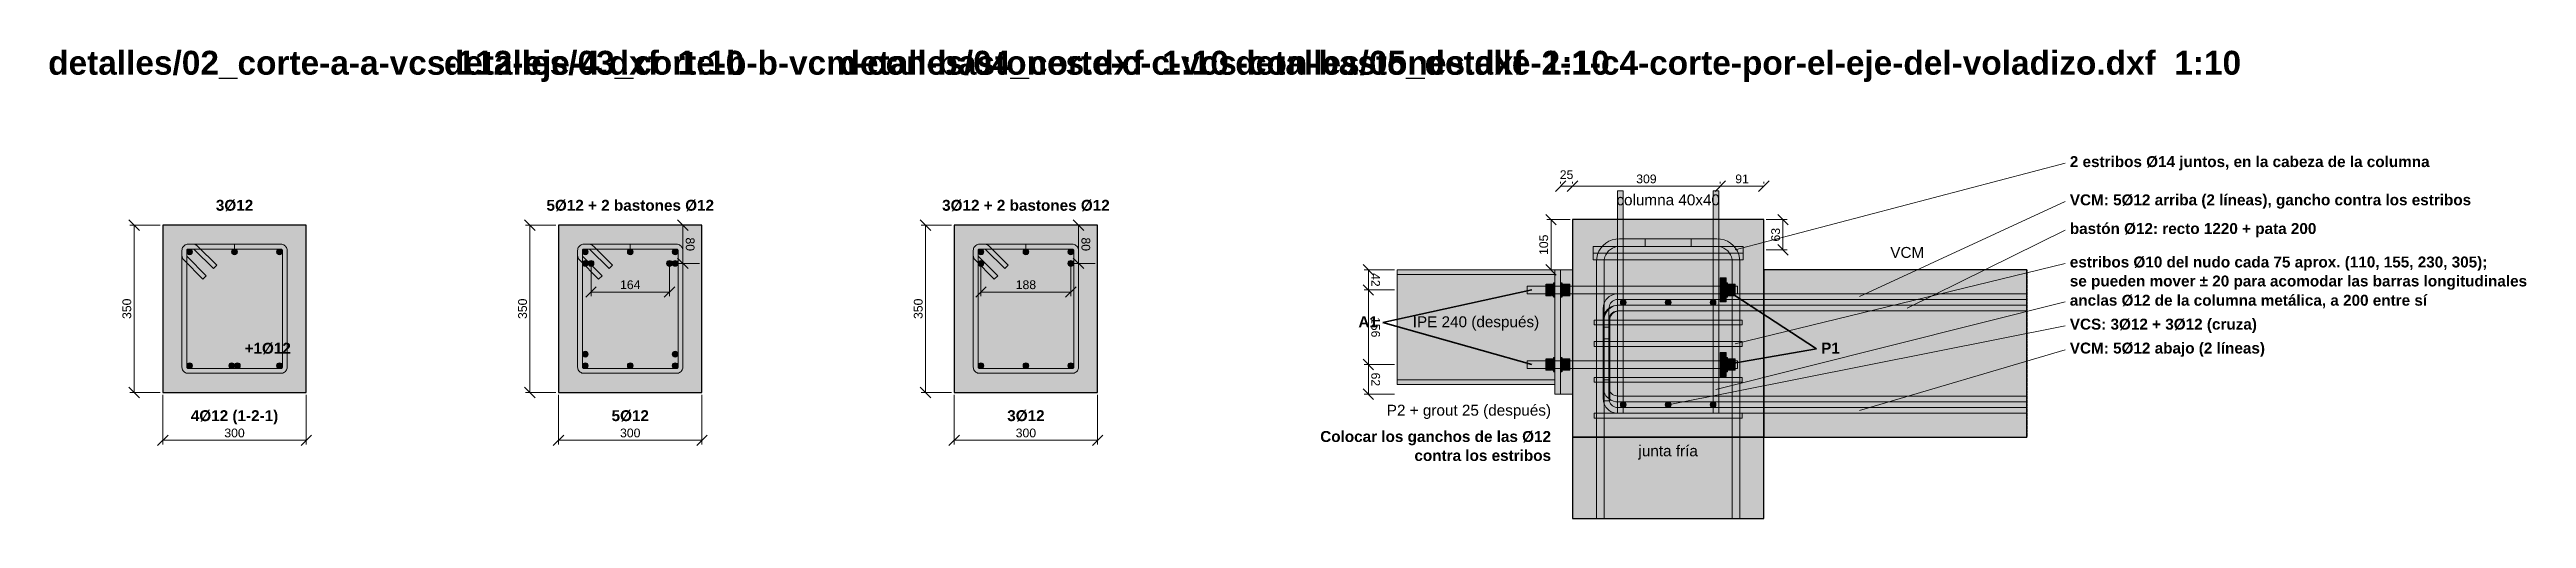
# Model space of a CAD drawing. Header units: millimetres. Extents: x 21 to 47975, y -17028 to 695.
# Drawn here: x 26275 to 31455, y -888 to 93 of the extents above; entities that cross this region are included whole.
import ezdxf
from ezdxf.enums import TextEntityAlignment as Align

# ---------------------------------------------------------------- set-up
doc = ezdxf.new("R2010")
doc.units = ezdxf.units.MM
doc.linetypes.add('TRAZO_3-2', pattern=[1.763889, 1.058333, -0.705556])
doc.linetypes.add('TRAZO_8-3', pattern=[3.880556, 2.822222, -1.058333])
for name, color, linetype, lineweight, true_color in [('COTAS', 27, 'Continuous', 15, 0x333333), ('G-edge', 251, 'TRAZO_8-3', 30, 0x555555), ('G-grid', 253, 'Continuous', 20, 0x9e9e9e), ('G-lead', 49, 'Continuous', 35, 0x222222), ('G-r_anc', 24, 'Continuous', 18, 0x7b241c), ('G-r_ancg', 11, 'TRAZO_3-2', 20, 0xd3746b), ('G-r_bas', 34, 'Continuous', 18, 0x7e3a06), ('G-r_bm1', 156, 'Continuous', 18, 0x0e2f44), ('G-r_bm2', 147, 'Continuous', 18, 0x1b4f72), ('G-r_bm3', 138, 'Continuous', 18, 0x1c2833), ('G-r_bp', 138, 'Continuous', 20, 0x142433), ('G-r_colS', 34, 'Continuous', 18, 0x6b4a00), ('G-r_conc', 252, 'Continuous', 30, 0x6b6b6b), ('G-r_eplate', 253, 'Continuous', 20, 0x848f9a), ('G-r_grout', 9, 'Continuous', 18, 0xb5b5b5), ('G-r_ipe', 127, 'Continuous', 18, 0x1f3347), ('G-r_ipef', 127, 'Continuous', 20, 0x1f3347), ('G-r_new', 119, 'Continuous', 18, 0x145a32), ('G-r_nut', 26, 'Continuous', 18, 0x3d0f0b), ('G-r_old', 252, 'Continuous', 30, 0x6b6b6b), ('G-r_rodS', 136, 'Continuous', 18, 0x0b5345), ('G-r_tieS', 217, 'Continuous', 18, 0x4a235a), ('T-anc', 22, 'Continuous', 18, 0xa93226), ('T-bsm', 156, 'Continuous', 18, 0x0e2f44), ('T-code', 19, 'Continuous', 18, 0x111111), ('T-hk', 44, 'Continuous', 18, 0x7a5500), ('T-label', 49, 'Continuous', 18, 0x222222), ('T-new', 119, 'Continuous', 18, 0x145a32), ('T-small', 47, 'Continuous', 18, 0x444444), ('T-tie', 195, 'Continuous', 18, 0x5b2c6f)]:
    doc.layers.add(name, color=color, linetype=linetype, lineweight=lineweight, true_color=true_color)
doc.layers.add('MODELO_ROTULOS', color=253, linetype='Continuous', lineweight=9, true_color=0x9e9e9e, plot=False)
doc.styles.add('ESTANDAR', font='arial.ttf')
doc.styles.add('NEGRITA', font='arialbd.ttf')
doc.dimstyles.new('COTAS_1-10', dxfattribs={"dimscale": 10, "dimtxt": 1.8288, "dimasz": 2, "dimexe": 0.881944, "dimexo": 0.529167, "dimgap": 0.6, "dimtad": 1, "dimdec": 0, "dimtxsty": 'ESTANDAR', "dimtsz": 1.094317, "dimcen": 2.5, "dimclrd": 8, "dimclre": 8, "dimclrt": 250, "dimazin": 3, "dimtfac": 1, "dimtmove": 0, "dimatfit": 3, "dimlwd": 15, "dimlwe": 13})

msp = doc.modelspace()

# ---------------------------------------------------------------- texts
at = {"layer": 'MODELO_ROTULOS', "style": 'NEGRITA'}
for s, p in [('detalles/02_corte-a-a-vcs-112-eje-4.dxf  1:10', (26271.7, 40)), ('detalles/03_corte-b-b-vcm-con-bastones.dxf  1:10', (27099.3, 40)), ('detalles/04_corte-c-c-vcs-con-bastones.dxf  1:10', (27926.8, 40)), ('detalles/05_detalle-2-1-c4-corte-por-el-eje-del-voladizo.dxf  1:10', (28754.4, 40))]:
    msp.add_text(s, height=50, dxfattribs=at).set_placement(p)
at = {"layer": 'T-anc', "color": 22, "true_color": 0xa93226, "style": 'NEGRITA'}
msp.add_text('A1', height=22.86, dxfattribs=at).set_placement((29052.8, -488.2), align=Align.RIGHT)
msp.add_text('P1', height=22.86, dxfattribs=at).set_placement((29979.8, -543.2))
at = {"layer": 'T-bsm', "color": 156, "true_color": 0x0e2f44, "style": 'NEGRITA'}
for s, p in [('3Ø12', (26661.5, -244.6)), ('5Ø12 + 2 bastones Ø12', (27489.1, -244.6)), ('3Ø12 + 2 bastones Ø12', (28316.6, -244.6)), ('4Ø12 (1-2-1)', (26661.5, -684.6)), ('5Ø12', (27489.1, -684.6)), ('3Ø12', (28316.6, -684.6))]:
    msp.add_text(s, height=22.86, dxfattribs=at).set_placement(p, align=Align.CENTER)
for s, p in [('VCM: 5Ø12 arriba (2 líneas), gancho contra los estribos', (30499.8, -233.2)), ('anclas Ø12 de la columna metálica, a 200 entre sí', (30499.8, -443.2)), ('VCS: 3Ø12 + 3Ø12 (cruza)', (30499.8, -493.2)), ('+1Ø12', (26682.5, -543.6)), ('VCM: 5Ø12 abajo (2 líneas)', (30499.8, -543.2))]:
    msp.add_text(s, height=22.86, dxfattribs=at).set_placement(p)
at = {"layer": 'T-code', "color": 19, "true_color": 0x111111, "style": 'NEGRITA'}
for s, p in [('Colocar los ganchos de las Ø12', (29414.8, -728.2)), ('contra los estribos', (29414.8, -767.9))]:
    msp.add_text(s, height=22.86, dxfattribs=at).set_placement(p, align=Align.RIGHT)
at = {"layer": 'T-hk', "color": 44, "true_color": 0x7a5500, "style": 'NEGRITA'}
msp.add_text('bastón Ø12: recto 1220 + pata 200', height=22.86, dxfattribs=at).set_placement((30499.8, -293.2))
at = {"layer": 'T-label', "color": 49, "true_color": 0x222222, "style": 'ESTANDAR'}
for s, p in [('columna 40x40', (29659.8, -233.2)), ('VCM', (30159.8, -343.2))]:
    msp.add_text(s, height=22.86, dxfattribs=at).set_placement(p, align=Align.CENTER)
at = {"layer": 'T-new', "color": 119, "true_color": 0x145a32, "style": 'NEGRITA'}
msp.add_text('2 estribos Ø14 juntos, en la cabeza de la columna', height=22.86, dxfattribs=at).set_placement((30499.8, -153.2))
at = {"layer": 'T-small', "color": 47, "true_color": 0x444444, "style": 'ESTANDAR'}
for s, p in [('IPE 240 (después)', (29257.8, -488.2)), ('junta fría', (29659.8, -758.2))]:
    msp.add_text(s, height=22.86, dxfattribs=at).set_placement(p, align=Align.CENTER)
msp.add_text('P2 + grout 25 (después)', height=22.86, dxfattribs=at).set_placement((29414.8, -673.2), align=Align.RIGHT)
at = {"layer": 'T-tie', "color": 195, "true_color": 0x5b2c6f, "style": 'NEGRITA'}
for s, p in [('estribos Ø10 del nudo cada 75 aprox. (110, 155, 230, 305);', (30499.8, -363.2)), ('se pueden mover ± 20 para acomodar las barras longitudinales', (30499.8, -402.9))]:
    msp.add_text(s, height=22.86, dxfattribs=at).set_placement(p)

# ---------------------------------------------------------------- dimensions: what is measured, and where the dimension line sits
at = {"layer": 'COTAS'}
for base, p1, p2 in [((29434.8, -193.2), (29434.8, -193.2), (29459.8, -193.2)), ((29459.8, -193.2), (29459.8, -193.2), (29768.8, -193.2)), ((29768.8, -193.2), (29768.8, -193.2), (29859.8, -193.2)), ((27407.1, -414.6), (27407.1, -354.6), (27571.1, -354.6)), ((28222.6, -414.6), (28222.6, -354.6), (28410.6, -354.6)), ((26511.5, -724.6), (26511.5, -624.6), (26811.5, -624.6)), ((27339.1, -724.6), (27339.1, -624.6), (27639.1, -624.6)), ((28166.6, -724.6), (28166.6, -624.6), (28466.6, -624.6))]:
    msp.add_linear_dim(base=base, p1=p1, p2=p2, dimstyle='COTAS_1-10', dxfattribs=at).render()
for base, p1, p2, angle in [((29414.8, -368.2), (29459.8, -368.2), (29459.8, -263.2), 90), ((29899.8, -326.2), (29859.8, -326.2), (29859.8, -263.2), 90), ((26451.5, -624.6), (26511.5, -624.6), (26511.5, -274.6), 90), ((27279.1, -624.6), (27339.1, -624.6), (27339.1, -274.6), 90), ((27599.1, -274.6), (27639.1, -274.6), (27639.1, -354.6), 270), ((28106.6, -624.6), (28166.6, -624.6), (28166.6, -274.6), 90), ((28426.6, -274.6), (28466.6, -274.6), (28466.6, -354.6), 270), ((29032.8, -368.2), (29092.8, -368.2), (29092.8, -410.2), 270), ((29032.8, -410.2), (29092.8, -410.2), (29092.8, -566.2), 270), ((29032.8, -566.2), (29092.8, -566.2), (29092.8, -628.2), 270)]:
    msp.add_linear_dim(base=base, p1=p1, p2=p2, angle=angle, dimstyle='COTAS_1-10', dxfattribs=at).render()

# ---------------------------------------------------------------- hatches: boundary and pattern name
at = {"layer": 'G-r_anc', "true_color": 0xc0392b}
for points in [[(29364.8, -402.2), (29804.8, -402.2), (29804.8, -418.2), (29364.8, -418.2)], [(29364.8, -558.2), (29804.8, -558.2), (29804.8, -574.2), (29364.8, -574.2)]]:
    msp.add_hatch(color=7, dxfattribs=at).paths.add_polyline_path(points)
at = {"layer": 'G-r_ancg', "true_color": 0xf4dbd9}
for points in [[(29403.8, -422.2), (29419.8, -422.2), (29419.8, -398.2), (29403.8, -398.2)], [(29419.8, -425.2), (29422.8, -425.2), (29422.8, -395.2), (29419.8, -395.2)], [(29434.8, -425.2), (29437.8, -425.2), (29437.8, -395.2), (29434.8, -395.2)], [(29437.8, -422.2), (29453.8, -422.2), (29453.8, -398.2), (29437.8, -398.2)], [(29403.8, -578.2), (29419.8, -578.2), (29419.8, -554.2), (29403.8, -554.2)], [(29419.8, -581.2), (29422.8, -581.2), (29422.8, -551.2), (29419.8, -551.2)], [(29434.8, -581.2), (29437.8, -581.2), (29437.8, -551.2), (29434.8, -551.2)], [(29437.8, -578.2), (29453.8, -578.2), (29453.8, -554.2), (29437.8, -554.2)]]:
    msp.add_hatch(color=7, dxfattribs=at).paths.add_polyline_path(points)
at = {"layer": 'G-r_bas', "true_color": 0xe67e22}
h = msp.add_hatch(color=7, dxfattribs=at)
edge = h.paths.add_edge_path()
edge.add_arc((27407.1, -354.6), 6, 0, 360)
h = msp.add_hatch(color=7, dxfattribs=at)
edge = h.paths.add_edge_path()
edge.add_arc((27571.1, -354.6), 6, 0, 360)
h = msp.add_hatch(color=7, dxfattribs=at)
edge = h.paths.add_edge_path()
edge.add_arc((28222.6, -354.6), 6, 0, 360)
h = msp.add_hatch(color=7, dxfattribs=at)
edge = h.paths.add_edge_path()
edge.add_arc((28410.6, -354.6), 6, 0, 360)
msp.add_hatch(color=7, dxfattribs=at).paths.add_polyline_path([(30409.8, -454.2), (29556.8, -454.2), (29553.9, -454.5), (29551, -455.2), (29548.2, -456.3), (29545.7, -457.9), (29543.4, -459.8), (29541.5, -462.1), (29539.9, -464.6), (29538.8, -467.3), (29538.1, -470.2), (29537.8, -473.2), (29537.8, -642.2), (29525.8, -642.2), (29525.8, -473.2), (29526.2, -468.4), (29527.3, -463.6), (29529.2, -459.1), (29531.7, -455), (29534.9, -451.3), (29538.6, -448.1), (29542.7, -445.6), (29547.2, -443.7), (29552, -442.6), (29556.8, -442.2), (30409.8, -442.2)])
at = {"layer": 'G-r_bm1', "true_color": 0x1a5276}
h = msp.add_hatch(color=7, dxfattribs=at)
edge = h.paths.add_edge_path()
edge.add_arc((26567.5, -330.6), 6, 0, 360)
h = msp.add_hatch(color=7, dxfattribs=at)
edge = h.paths.add_edge_path()
edge.add_arc((26661.5, -330.6), 6, 0, 360)
h = msp.add_hatch(color=7, dxfattribs=at)
edge = h.paths.add_edge_path()
edge.add_arc((26755.5, -330.6), 6, 0, 360)
h = msp.add_hatch(color=7, dxfattribs=at)
edge = h.paths.add_edge_path()
edge.add_arc((27395.1, -330.6), 6, 0, 360)
h = msp.add_hatch(color=7, dxfattribs=at)
edge = h.paths.add_edge_path()
edge.add_arc((27395.1, -354.6), 6, 0, 360)
h = msp.add_hatch(color=7, dxfattribs=at)
edge = h.paths.add_edge_path()
edge.add_arc((27489.1, -330.6), 6, 0, 360)
h = msp.add_hatch(color=7, dxfattribs=at)
edge = h.paths.add_edge_path()
edge.add_arc((27583.1, -330.6), 6, 0, 360)
h = msp.add_hatch(color=7, dxfattribs=at)
edge = h.paths.add_edge_path()
edge.add_arc((27583.1, -354.6), 6, 0, 360)
h = msp.add_hatch(color=7, dxfattribs=at)
edge = h.paths.add_edge_path()
edge.add_arc((28222.6, -330.6), 6, 0, 360)
h = msp.add_hatch(color=7, dxfattribs=at)
edge = h.paths.add_edge_path()
edge.add_arc((28316.6, -330.6), 6, 0, 360)
h = msp.add_hatch(color=7, dxfattribs=at)
edge = h.paths.add_edge_path()
edge.add_arc((28410.6, -330.6), 6, 0, 360)
for points in [[(30409.8, -430.2), (29554.8, -430.2), (29551.9, -430.5), (29549, -431.2), (29546.2, -432.3), (29543.7, -433.9), (29541.4, -435.8), (29539.5, -438.1), (29537.9, -440.6), (29536.8, -443.3), (29536.1, -446.2), (29535.8, -449.2), (29535.8, -574.2), (29523.8, -574.2), (29523.8, -449.2), (29524.2, -444.4), (29525.3, -439.6), (29527.2, -435.1), (29529.7, -431), (29532.9, -427.3), (29536.6, -424.1), (29540.7, -421.6), (29545.2, -419.7), (29550, -418.6), (29554.8, -418.2), (30409.8, -418.2)], [(30409.8, -454.2), (29554.8, -454.2), (29551.9, -454.5), (29549, -455.2), (29546.2, -456.3), (29543.7, -457.9), (29541.4, -459.8), (29539.5, -462.1), (29537.9, -464.6), (29536.8, -467.3), (29536.1, -470.2), (29535.8, -473.2), (29535.8, -598.2), (29523.8, -598.2), (29523.8, -473.2), (29524.2, -468.4), (29525.3, -463.6), (29527.2, -459.1), (29529.7, -455), (29532.9, -451.3), (29536.6, -448.1), (29540.7, -445.6), (29545.2, -443.7), (29550, -442.6), (29554.8, -442.2), (30409.8, -442.2)], [(30409.8, -644.2), (29554.8, -644.2), (29550, -643.9), (29545.2, -642.7), (29540.7, -640.9), (29536.6, -638.3), (29532.9, -635.1), (29529.7, -631.4), (29527.2, -627.3), (29525.3, -622.8), (29524.2, -618.1), (29523.8, -613.2), (29523.8, -488.2), (29535.8, -488.2), (29535.8, -613.2), (29536.1, -616.2), (29536.8, -619.1), (29537.9, -621.8), (29539.5, -624.4), (29541.4, -626.6), (29543.7, -628.6), (29546.2, -630.1), (29549, -631.3), (29551.9, -632), (29554.8, -632.2), (30409.8, -632.2)], [(30409.8, -668.2), (29554.8, -668.2), (29550, -667.9), (29545.2, -666.7), (29540.7, -664.9), (29536.6, -662.3), (29532.9, -659.1), (29529.7, -655.4), (29527.2, -651.3), (29525.3, -646.8), (29524.2, -642.1), (29523.8, -637.2), (29523.8, -512.2), (29535.8, -512.2), (29535.8, -637.2), (29536.1, -640.2), (29536.8, -643.1), (29537.9, -645.8), (29539.5, -648.4), (29541.4, -650.6), (29543.7, -652.6), (29546.2, -654.1), (29549, -655.3), (29551.9, -656), (29554.8, -656.2), (30409.8, -656.2)]]:
    msp.add_hatch(color=7, dxfattribs=at).paths.add_polyline_path(points)
h = msp.add_hatch(color=7, dxfattribs=at)
edge = h.paths.add_edge_path()
edge.add_arc((26567.5, -568.6), 6, 0, 360)
h = msp.add_hatch(color=7, dxfattribs=at)
edge = h.paths.add_edge_path()
edge.add_arc((26655.5, -568.6), 6, 0, 360)
h = msp.add_hatch(color=7, dxfattribs=at)
edge = h.paths.add_edge_path()
edge.add_arc((26755.5, -568.6), 6, 0, 360)
h = msp.add_hatch(color=7, dxfattribs=at)
edge = h.paths.add_edge_path()
edge.add_arc((27395.1, -544.6), 6, 0, 360)
h = msp.add_hatch(color=7, dxfattribs=at)
edge = h.paths.add_edge_path()
edge.add_arc((27395.1, -568.6), 6, 0, 360)
h = msp.add_hatch(color=7, dxfattribs=at)
edge = h.paths.add_edge_path()
edge.add_arc((27489.1, -568.6), 6, 0, 360)
h = msp.add_hatch(color=7, dxfattribs=at)
edge = h.paths.add_edge_path()
edge.add_arc((27583.1, -544.6), 6, 0, 360)
h = msp.add_hatch(color=7, dxfattribs=at)
edge = h.paths.add_edge_path()
edge.add_arc((27583.1, -568.6), 6, 0, 360)
h = msp.add_hatch(color=7, dxfattribs=at)
edge = h.paths.add_edge_path()
edge.add_arc((28222.6, -568.6), 6, 0, 360)
h = msp.add_hatch(color=7, dxfattribs=at)
edge = h.paths.add_edge_path()
edge.add_arc((28316.6, -568.6), 6, 0, 360)
h = msp.add_hatch(color=7, dxfattribs=at)
edge = h.paths.add_edge_path()
edge.add_arc((28410.6, -568.6), 6, 0, 360)
at = {"layer": 'G-r_bm2', "true_color": 0x5dade2}
h = msp.add_hatch(color=7, dxfattribs=at)
edge = h.paths.add_edge_path()
edge.add_arc((26667.5, -568.6), 6, 0, 360)
at = {"layer": 'G-r_bm3', "true_color": 0x616a6b}
h = msp.add_hatch(color=7, dxfattribs=at)
edge = h.paths.add_edge_path()
edge.add_arc((29565.8, -436.2), 6, 0, 360)
h = msp.add_hatch(color=7, dxfattribs=at)
edge = h.paths.add_edge_path()
edge.add_arc((29659.8, -436.2), 6, 0, 360)
h = msp.add_hatch(color=7, dxfattribs=at)
edge = h.paths.add_edge_path()
edge.add_arc((29753.8, -436.2), 6, 0, 360)
h = msp.add_hatch(color=7, dxfattribs=at)
edge = h.paths.add_edge_path()
edge.add_arc((29565.8, -650.2), 6, 0, 360)
h = msp.add_hatch(color=7, dxfattribs=at)
edge = h.paths.add_edge_path()
edge.add_arc((29659.8, -650.2), 6, 0, 360)
h = msp.add_hatch(color=7, dxfattribs=at)
edge = h.paths.add_edge_path()
edge.add_arc((29753.8, -650.2), 6, 0, 360)
at = {"layer": 'G-r_bp', "true_color": 0x34506b}
for points in [[(29768.8, -435.2), (29780.8, -435.2), (29780.8, -385.2), (29768.8, -385.2)], [(29768.8, -591.2), (29780.8, -591.2), (29780.8, -541.2), (29768.8, -541.2)]]:
    msp.add_hatch(color=7, dxfattribs=at).paths.add_polyline_path(points)
at = {"layer": 'G-r_colS', "true_color": 0xd1b047}
for points in [[(29509.8, -888.2), (29509.8, -351.2), (29510.4, -343.7), (29512.2, -336.4), (29515, -329.4), (29519, -323), (29523.9, -317.3), (29529.6, -312.4), (29536, -308.4), (29543, -305.5), (29550.3, -303.8), (29557.8, -303.2), (29707.8, -303.2), (29707.8, -319.2), (29557.9, -319.2), (29552.8, -319.6), (29548, -320.8), (29543.3, -322.7), (29539, -325.3), (29535.2, -328.6), (29532, -332.4), (29529.3, -336.7), (29527.4, -341.3), (29526.2, -346.2), (29525.8, -351.2), (29525.8, -888.2)], [(29793.8, -888.2), (29793.8, -351.2), (29793.4, -346.2), (29792.2, -341.3), (29790.3, -336.7), (29787.7, -332.4), (29784.4, -328.6), (29780.6, -325.3), (29776.3, -322.7), (29771.7, -320.8), (29766.8, -319.6), (29761.8, -319.2), (29611.8, -319.2), (29611.8, -303.2), (29761.9, -303.2), (29769.3, -303.8), (29776.7, -305.5), (29783.6, -308.4), (29790.1, -312.4), (29795.8, -317.3), (29800.7, -323), (29804.6, -329.4), (29807.5, -336.4), (29809.3, -343.7), (29809.8, -351.2), (29809.8, -888.2)]]:
    msp.add_hatch(color=7, dxfattribs=at).paths.add_polyline_path(points)
at = {"layer": 'G-r_conc', "true_color": 0xf5f3ef}
for points in [[(26511.5, -624.6), (26811.5, -624.6), (26811.5, -274.6), (26511.5, -274.6)], [(27339.1, -624.6), (27639.1, -624.6), (27639.1, -274.6), (27339.1, -274.6)], [(28166.6, -624.6), (28466.6, -624.6), (28466.6, -274.6), (28166.6, -274.6)], [(29459.8, -718.2), (29859.8, -718.2), (29859.8, -263.2), (29459.8, -263.2)], [(29859.8, -718.2), (30409.8, -718.2), (30409.8, -368.2), (29859.8, -368.2)]]:
    msp.add_hatch(color=7, dxfattribs=at).paths.add_polyline_path(points)
at = {"layer": 'G-r_eplate', "true_color": 0xe5ebf1}
msp.add_hatch(color=7, dxfattribs=at).paths.add_polyline_path([(29422.8, -628.2), (29434.8, -628.2), (29434.8, -368.2), (29422.8, -368.2)])
at = {"layer": 'G-r_grout', "true_color": 0xeae8e2}
msp.add_hatch(color=7, dxfattribs=at).paths.add_polyline_path([(29434.8, -628.2), (29459.8, -628.2), (29459.8, -368.2), (29434.8, -368.2)])
at = {"layer": 'G-r_ipe', "true_color": 0xe7edf2}
msp.add_hatch(color=7, dxfattribs=at).paths.add_polyline_path([(29092.8, -608.2), (29422.8, -608.2), (29422.8, -368.2), (29092.8, -368.2)])
at = {"layer": 'G-r_ipef', "true_color": 0xa5b9cd}
for points in [[(29092.8, -378), (29422.8, -378), (29422.8, -368.2), (29092.8, -368.2)], [(29092.8, -608.2), (29422.8, -608.2), (29422.8, -598.4), (29092.8, -598.4)]]:
    msp.add_hatch(color=7, dxfattribs=at).paths.add_polyline_path(points)
at = {"layer": 'G-r_new', "true_color": 0x34905b}
for points in [[(29502.8, -319.2), (29816.8, -319.2), (29816.8, -333.2), (29502.8, -333.2)], [(29502.8, -333.2), (29816.8, -333.2), (29816.8, -347.2), (29502.8, -347.2)]]:
    msp.add_hatch(color=7, dxfattribs=at).paths.add_polyline_path(points)
at = {"layer": 'G-r_nut', "true_color": 0x7b241c}
for points in [[(29780.8, -425.2), (29783.8, -425.2), (29783.8, -395.2), (29780.8, -395.2)], [(29783.8, -422.2), (29799.8, -422.2), (29799.8, -398.2), (29783.8, -398.2)], [(29780.8, -581.2), (29783.8, -581.2), (29783.8, -551.2), (29780.8, -551.2)], [(29783.8, -578.2), (29799.8, -578.2), (29799.8, -554.2), (29783.8, -554.2)]]:
    msp.add_hatch(color=7, dxfattribs=at).paths.add_polyline_path(points)
at = {"layer": 'G-r_old', "true_color": 0xe5e1da}
msp.add_hatch(color=7, dxfattribs=at).paths.add_polyline_path([(29459.8, -888.2), (29859.8, -888.2), (29859.8, -718.2), (29459.8, -718.2)])
at = {"layer": 'G-r_rodS', "true_color": 0x61beac}
for points in [[(29565.8, -203.2), (29565.8, -668.2), (29553.8, -668.2), (29553.8, -203.2)], [(29765.8, -203.2), (29765.8, -668.2), (29753.8, -668.2), (29753.8, -203.2)]]:
    msp.add_hatch(color=7, dxfattribs=at).paths.add_polyline_path(points)
at = {"layer": 'G-r_tieS', "true_color": 0x9059a7}
for points in [[(26617.4, -365.5), (26577.4, -325.5), (26577.2, -325.3), (26577, -325.2), (26576.8, -325), (26576.6, -324.9), (26576.4, -324.8), (26576.2, -324.7), (26575.9, -324.7), (26575.7, -324.6), (26575.5, -324.6), (26575.2, -324.6), (26564.6, -324.6), (26564.1, -324.6), (26563.6, -324.7), (26563.2, -324.9), (26562.8, -325.2), (26562.4, -325.5), (26562.1, -325.8), (26561.9, -326.2), (26561.7, -326.7), (26561.6, -327.1), (26561.6, -327.6), (26561.5, -571.6), (26561.6, -572.1), (26561.7, -572.5), (26561.9, -572.9), (26562.1, -573.3), (26562.4, -573.7), (26562.8, -574), (26563.2, -574.2), (26563.6, -574.4), (26564.1, -574.5), (26564.6, -574.6), (26758.5, -574.6), (26759, -574.5), (26759.5, -574.4), (26759.9, -574.2), (26760.3, -574), (26760.7, -573.7), (26761, -573.3), (26761.2, -572.9), (26761.4, -572.5), (26761.5, -572.1), (26761.5, -571.6), (26761.5, -327.6), (26761.5, -327.1), (26761.4, -326.7), (26761.2, -326.2), (26761, -325.8), (26760.7, -325.5), (26760.3, -325.2), (26759.9, -324.9), (26759.5, -324.7), (26759, -324.6), (26758.5, -324.6), (26661.5, -324.6), (26661.5, -314.6), (26758.6, -314.6), (26760.6, -314.7), (26762.6, -315.2), (26764.5, -316), (26766.2, -317.1), (26767.8, -318.4), (26769.1, -319.9), (26770.1, -321.7), (26770.9, -323.6), (26771.4, -325.6), (26771.5, -327.6), (26771.6, -571.6), (26771.4, -573.6), (26770.9, -575.6), (26770.1, -577.5), (26769.1, -579.2), (26767.8, -580.8), (26766.2, -582.1), (26764.5, -583.2), (26762.6, -584), (26760.6, -584.4), (26758.6, -584.6), (26564.5, -584.6), (26562.5, -584.4), (26560.5, -584), (26558.6, -583.2), (26556.9, -582.1), (26555.3, -580.8), (26554, -579.2), (26553, -577.5), (26552.2, -575.6), (26551.7, -573.6), (26551.5, -571.6), (26551.5, -327.6), (26551.7, -325.6), (26552.2, -323.6), (26553, -321.7), (26554, -319.9), (26555.3, -318.4), (26556.9, -317.1), (26558.6, -316), (26560.5, -315.2), (26562.5, -314.7), (26564.5, -314.6), (26575.2, -314.6), (26576.3, -314.6), (26577.3, -314.7), (26578.3, -314.9), (26579.3, -315.2), (26580.2, -315.6), (26581.1, -316), (26582, -316.5), (26582.9, -317.1), (26583.7, -317.7), (26584.4, -318.4), (26624.5, -358.5)], [(26661.5, -324.6), (26564.6, -324.6), (26564.1, -324.6), (26563.6, -324.7), (26563.2, -324.9), (26562.8, -325.2), (26562.4, -325.5), (26562.1, -325.8), (26561.9, -326.2), (26561.7, -326.7), (26561.6, -327.1), (26561.6, -327.6), (26561.5, -338.3), (26561.6, -338.5), (26561.6, -338.7), (26561.6, -339), (26561.7, -339.2), (26561.8, -339.4), (26561.9, -339.6), (26562, -339.8), (26562.1, -340), (26562.3, -340.2), (26562.4, -340.4), (26602.5, -380.5), (26595.4, -387.5), (26555.4, -347.5), (26554.7, -346.7), (26554, -345.9), (26553.5, -345.1), (26553, -344.2), (26552.5, -343.3), (26552.2, -342.3), (26551.9, -341.3), (26551.7, -340.3), (26551.6, -339.3), (26551.5, -338.3), (26551.5, -327.5), (26551.7, -325.6), (26552.2, -323.6), (26553, -321.7), (26554, -319.9), (26555.3, -318.4), (26556.9, -317.1), (26558.6, -316), (26560.5, -315.2), (26562.5, -314.7), (26564.5, -314.6), (26661.5, -314.6)], [(27445, -365.5), (27404.9, -325.5), (27404.7, -325.3), (27404.5, -325.2), (27404.3, -325), (27404.1, -324.9), (27403.9, -324.8), (27403.7, -324.7), (27403.5, -324.7), (27403.2, -324.6), (27403, -324.6), (27402.8, -324.6), (27392.1, -324.6), (27391.6, -324.6), (27391.2, -324.7), (27390.7, -324.9), (27390.3, -325.2), (27390, -325.5), (27389.7, -325.8), (27389.4, -326.2), (27389.3, -326.7), (27389.1, -327.1), (27389.1, -327.6), (27389.1, -571.6), (27389.1, -572.1), (27389.3, -572.5), (27389.4, -572.9), (27389.7, -573.3), (27390, -573.7), (27390.3, -574), (27390.7, -574.2), (27391.2, -574.4), (27391.6, -574.5), (27392.1, -574.6), (27586.1, -574.6), (27586.6, -574.5), (27587, -574.4), (27587.4, -574.2), (27587.8, -574), (27588.2, -573.7), (27588.5, -573.3), (27588.7, -572.9), (27588.9, -572.5), (27589, -572.1), (27589.1, -571.6), (27589.1, -327.6), (27589, -327.1), (27588.9, -326.7), (27588.7, -326.2), (27588.5, -325.8), (27588.2, -325.5), (27587.8, -325.2), (27587.4, -324.9), (27587, -324.7), (27586.6, -324.6), (27586.1, -324.6), (27489.1, -324.6), (27489.1, -314.6), (27586.1, -314.6), (27588.1, -314.7), (27590.1, -315.2), (27592, -316), (27593.7, -317.1), (27595.3, -318.4), (27596.6, -319.9), (27597.7, -321.7), (27598.5, -323.6), (27598.9, -325.6), (27599.1, -327.6), (27599.1, -571.6), (27598.9, -573.6), (27598.5, -575.6), (27597.7, -577.5), (27596.6, -579.2), (27595.3, -580.8), (27593.7, -582.1), (27592, -583.2), (27590.1, -584), (27588.1, -584.4), (27586.1, -584.6), (27392.1, -584.6), (27390.1, -584.4), (27388.1, -584), (27386.2, -583.2), (27384.4, -582.1), (27382.9, -580.8), (27381.6, -579.2), (27380.5, -577.5), (27379.7, -575.6), (27379.2, -573.6), (27379.1, -571.6), (27379.1, -327.6), (27379.2, -325.6), (27379.7, -323.6), (27380.5, -321.7), (27381.6, -319.9), (27382.9, -318.4), (27384.4, -317.1), (27386.2, -316), (27388.1, -315.2), (27390.1, -314.7), (27392, -314.6), (27402.8, -314.6), (27403.8, -314.6), (27404.8, -314.7), (27405.8, -314.9), (27406.8, -315.2), (27407.8, -315.6), (27408.7, -316), (27409.6, -316.5), (27410.4, -317.1), (27411.2, -317.7), (27412, -318.4), (27452.1, -358.5)], [(27489.1, -324.6), (27392.1, -324.6), (27391.6, -324.6), (27391.2, -324.7), (27390.7, -324.9), (27390.3, -325.2), (27390, -325.5), (27389.7, -325.8), (27389.4, -326.2), (27389.3, -326.7), (27389.1, -327.1), (27389.1, -327.6), (27389.1, -338.3), (27389.1, -338.5), (27389.1, -338.7), (27389.2, -339), (27389.2, -339.2), (27389.3, -339.4), (27389.4, -339.6), (27389.5, -339.8), (27389.7, -340), (27389.8, -340.2), (27390, -340.4), (27430.1, -380.5), (27423, -387.5), (27382.9, -347.5), (27382.2, -346.7), (27381.6, -345.9), (27381, -345.1), (27380.5, -344.2), (27380.1, -343.3), (27379.7, -342.3), (27379.4, -341.3), (27379.2, -340.3), (27379.1, -339.3), (27379.1, -338.3), (27379.1, -327.5), (27379.2, -325.6), (27379.7, -323.6), (27380.5, -321.7), (27381.6, -319.9), (27382.9, -318.4), (27384.4, -317.1), (27386.2, -316), (27388.1, -315.2), (27390.1, -314.7), (27392.1, -314.6), (27489.1, -314.6)], [(28272.5, -365.5), (28232.4, -325.5), (28232.3, -325.3), (28232.1, -325.2), (28231.9, -325), (28231.7, -324.9), (28231.5, -324.8), (28231.2, -324.7), (28231, -324.7), (28230.8, -324.6), (28230.6, -324.6), (28230.3, -324.6), (28219.7, -324.6), (28219.2, -324.6), (28218.7, -324.7), (28218.3, -324.9), (28217.9, -325.2), (28217.5, -325.5), (28217.2, -325.8), (28217, -326.2), (28216.8, -326.7), (28216.7, -327.1), (28216.6, -327.6), (28216.6, -571.6), (28216.7, -572.1), (28216.8, -572.5), (28217, -572.9), (28217.2, -573.3), (28217.5, -573.7), (28217.9, -574), (28218.3, -574.2), (28218.7, -574.4), (28219.2, -574.5), (28219.6, -574.6), (28413.6, -574.6), (28414.1, -574.5), (28414.6, -574.4), (28415, -574.2), (28415.4, -574), (28415.7, -573.7), (28416, -573.3), (28416.3, -572.9), (28416.5, -572.5), (28416.6, -572.1), (28416.6, -571.6), (28416.6, -327.6), (28416.6, -327.1), (28416.5, -326.7), (28416.3, -326.2), (28416, -325.8), (28415.7, -325.5), (28415.4, -325.2), (28415, -324.9), (28414.6, -324.7), (28414.1, -324.6), (28413.6, -324.6), (28316.6, -324.6), (28316.6, -314.6), (28413.6, -314.6), (28415.7, -314.7), (28417.7, -315.2), (28419.5, -316), (28421.3, -317.1), (28422.8, -318.4), (28424.2, -319.9), (28425.2, -321.7), (28426, -323.6), (28426.5, -325.6), (28426.6, -327.6), (28426.6, -571.6), (28426.5, -573.6), (28426, -575.6), (28425.2, -577.5), (28424.2, -579.2), (28422.8, -580.8), (28421.3, -582.1), (28419.5, -583.2), (28417.7, -584), (28415.7, -584.4), (28413.6, -584.6), (28219.6, -584.6), (28217.6, -584.4), (28215.6, -584), (28213.7, -583.2), (28212, -582.1), (28210.4, -580.8), (28209.1, -579.2), (28208, -577.5), (28207.3, -575.6), (28206.8, -573.6), (28206.6, -571.6), (28206.6, -327.6), (28206.8, -325.6), (28207.3, -323.6), (28208, -321.7), (28209.1, -319.9), (28210.4, -318.4), (28212, -317.1), (28213.7, -316), (28215.6, -315.2), (28217.6, -314.7), (28219.6, -314.6), (28230.3, -314.6), (28231.3, -314.6), (28232.4, -314.7), (28233.4, -314.9), (28234.3, -315.2), (28235.3, -315.6), (28236.2, -316), (28237.1, -316.5), (28238, -317.1), (28238.8, -317.7), (28239.5, -318.4), (28279.6, -358.5)], [(28316.6, -324.6), (28219.6, -324.6), (28219.2, -324.6), (28218.7, -324.7), (28218.3, -324.9), (28217.9, -325.2), (28217.5, -325.5), (28217.2, -325.8), (28217, -326.2), (28216.8, -326.7), (28216.7, -327.1), (28216.6, -327.6), (28216.6, -338.3), (28216.6, -338.5), (28216.7, -338.7), (28216.7, -339), (28216.8, -339.2), (28216.9, -339.4), (28217, -339.6), (28217.1, -339.8), (28217.2, -340), (28217.4, -340.2), (28217.5, -340.4), (28257.6, -380.5), (28250.5, -387.5), (28210.4, -347.5), (28209.7, -346.7), (28209.1, -345.9), (28208.5, -345.1), (28208, -344.2), (28207.6, -343.3), (28207.3, -342.3), (28207, -341.3), (28206.8, -340.3), (28206.7, -339.3), (28206.6, -338.3), (28206.6, -327.5), (28206.8, -325.6), (28207.3, -323.6), (28208, -321.7), (28209.1, -319.9), (28210.4, -318.4), (28212, -317.1), (28213.7, -316), (28215.6, -315.2), (28217.6, -314.7), (28219.6, -314.6), (28316.6, -314.6)], [(29504.8, -473.2), (29814.8, -473.2), (29814.8, -483.2), (29504.8, -483.2)], [(29504.8, -518.2), (29814.8, -518.2), (29814.8, -528.2), (29504.8, -528.2)], [(29504.8, -593.2), (29814.8, -593.2), (29814.8, -603.2), (29504.8, -603.2)], [(29504.8, -668.2), (29814.8, -668.2), (29814.8, -678.2), (29504.8, -678.2)]]:
    msp.add_hatch(color=7, dxfattribs=at).paths.add_polyline_path(points)

# ---------------------------------------------------------------- linework, layer by layer
at = {"layer": 'G-edge'}
msp.add_line((30409.8, -368.2), (30409.8, -718.2), dxfattribs=at)
at = {"layer": 'G-grid'}
for p, q in [((30489.8, -145.2), (29799.8, -326.2)), ((30489.8, -225.2), (30059.8, -424.2)), ((30489.8, -285.2), (30159.8, -448.2)), ((30489.8, -355.2), (29799.8, -523.2)), ((30489.8, -435.2), (29759.8, -618.2)), ((30489.8, -485.2), (29659.8, -650.2)), ((30489.8, -535.2), (30059.8, -662.2))]:
    msp.add_line(p, q, dxfattribs=at)
at = {"layer": 'G-lead'}
for p, q in [((29062.8, -478.2), (29374.8, -410.2)), ((29969.8, -533.2), (29780.8, -410.2)), ((29062.8, -478.2), (29374.8, -566.2)), ((29969.8, -533.2), (29780.8, -566.2))]:
    msp.add_line(p, q, dxfattribs=at)
at = {"layer": 'G-r_anc'}
for points in [[(29364.8, -402.2), (29804.8, -402.2), (29804.8, -418.2), (29364.8, -418.2)], [(29364.8, -558.2), (29804.8, -558.2), (29804.8, -574.2), (29364.8, -574.2)]]:
    msp.add_lwpolyline(points, close=True, dxfattribs=at)
at = {"layer": 'G-r_ancg'}
for points in [[(29403.8, -422.2), (29419.8, -422.2), (29419.8, -398.2), (29403.8, -398.2)], [(29419.8, -425.2), (29422.8, -425.2), (29422.8, -395.2), (29419.8, -395.2)], [(29434.8, -425.2), (29437.8, -425.2), (29437.8, -395.2), (29434.8, -395.2)], [(29437.8, -422.2), (29453.8, -422.2), (29453.8, -398.2), (29437.8, -398.2)], [(29403.8, -578.2), (29419.8, -578.2), (29419.8, -554.2), (29403.8, -554.2)], [(29419.8, -581.2), (29422.8, -581.2), (29422.8, -551.2), (29419.8, -551.2)], [(29434.8, -581.2), (29437.8, -581.2), (29437.8, -551.2), (29434.8, -551.2)], [(29437.8, -578.2), (29453.8, -578.2), (29453.8, -554.2), (29437.8, -554.2)]]:
    msp.add_lwpolyline(points, close=True, dxfattribs=at)
at = {"layer": 'G-r_bas'}
msp.add_lwpolyline([(30409.8, -454.2), (29556.8, -454.2), (29553.9, -454.5), (29551, -455.2), (29548.2, -456.3), (29545.7, -457.9), (29543.4, -459.8), (29541.5, -462.1), (29539.9, -464.6), (29538.8, -467.3), (29538.1, -470.2), (29537.8, -473.2), (29537.8, -642.2), (29525.8, -642.2), (29525.8, -473.2), (29526.2, -468.4), (29527.3, -463.6), (29529.2, -459.1), (29531.7, -455), (29534.9, -451.3), (29538.6, -448.1), (29542.7, -445.6), (29547.2, -443.7), (29552, -442.6), (29556.8, -442.2), (30409.8, -442.2)], close=True, dxfattribs=at)
for centre in [(27407.1, -354.6), (27571.1, -354.6), (28222.6, -354.6), (28410.6, -354.6)]:
    msp.add_circle(centre, 6, dxfattribs=at)
at = {"layer": 'G-r_bm1'}
for points in [[(30409.8, -430.2), (29554.8, -430.2), (29551.9, -430.5), (29549, -431.2), (29546.2, -432.3), (29543.7, -433.9), (29541.4, -435.8), (29539.5, -438.1), (29537.9, -440.6), (29536.8, -443.3), (29536.1, -446.2), (29535.8, -449.2), (29535.8, -574.2), (29523.8, -574.2), (29523.8, -449.2), (29524.2, -444.4), (29525.3, -439.6), (29527.2, -435.1), (29529.7, -431), (29532.9, -427.3), (29536.6, -424.1), (29540.7, -421.6), (29545.2, -419.7), (29550, -418.6), (29554.8, -418.2), (30409.8, -418.2)], [(30409.8, -454.2), (29554.8, -454.2), (29551.9, -454.5), (29549, -455.2), (29546.2, -456.3), (29543.7, -457.9), (29541.4, -459.8), (29539.5, -462.1), (29537.9, -464.6), (29536.8, -467.3), (29536.1, -470.2), (29535.8, -473.2), (29535.8, -598.2), (29523.8, -598.2), (29523.8, -473.2), (29524.2, -468.4), (29525.3, -463.6), (29527.2, -459.1), (29529.7, -455), (29532.9, -451.3), (29536.6, -448.1), (29540.7, -445.6), (29545.2, -443.7), (29550, -442.6), (29554.8, -442.2), (30409.8, -442.2)], [(30409.8, -644.2), (29554.8, -644.2), (29550, -643.9), (29545.2, -642.7), (29540.7, -640.9), (29536.6, -638.3), (29532.9, -635.1), (29529.7, -631.4), (29527.2, -627.3), (29525.3, -622.8), (29524.2, -618.1), (29523.8, -613.2), (29523.8, -488.2), (29535.8, -488.2), (29535.8, -613.2), (29536.1, -616.2), (29536.8, -619.1), (29537.9, -621.8), (29539.5, -624.4), (29541.4, -626.6), (29543.7, -628.6), (29546.2, -630.1), (29549, -631.3), (29551.9, -632), (29554.8, -632.2), (30409.8, -632.2)], [(30409.8, -668.2), (29554.8, -668.2), (29550, -667.9), (29545.2, -666.7), (29540.7, -664.9), (29536.6, -662.3), (29532.9, -659.1), (29529.7, -655.4), (29527.2, -651.3), (29525.3, -646.8), (29524.2, -642.1), (29523.8, -637.2), (29523.8, -512.2), (29535.8, -512.2), (29535.8, -637.2), (29536.1, -640.2), (29536.8, -643.1), (29537.9, -645.8), (29539.5, -648.4), (29541.4, -650.6), (29543.7, -652.6), (29546.2, -654.1), (29549, -655.3), (29551.9, -656), (29554.8, -656.2), (30409.8, -656.2)]]:
    msp.add_lwpolyline(points, close=True, dxfattribs=at)
for centre in [(26567.5, -330.6), (26661.5, -330.6), (26755.5, -330.6), (27395.1, -330.6), (27395.1, -354.6), (27489.1, -330.6), (27583.1, -330.6), (27583.1, -354.6), (28222.6, -330.6), (28316.6, -330.6), (28410.6, -330.6), (26567.5, -568.6), (26655.5, -568.6), (26755.5, -568.6), (27395.1, -544.6), (27395.1, -568.6), (27489.1, -568.6), (27583.1, -544.6), (27583.1, -568.6), (28222.6, -568.6), (28316.6, -568.6), (28410.6, -568.6)]:
    msp.add_circle(centre, 6, dxfattribs=at)
at = {"layer": 'G-r_bm2'}
msp.add_circle((26667.5, -568.6), 6, dxfattribs=at)
at = {"layer": 'G-r_bm3'}
for centre in [(29565.8, -436.2), (29659.8, -436.2), (29753.8, -436.2), (29565.8, -650.2), (29659.8, -650.2), (29753.8, -650.2)]:
    msp.add_circle(centre, 6, dxfattribs=at)
at = {"layer": 'G-r_bp'}
for points in [[(29768.8, -435.2), (29780.8, -435.2), (29780.8, -385.2), (29768.8, -385.2)], [(29768.8, -591.2), (29780.8, -591.2), (29780.8, -541.2), (29768.8, -541.2)]]:
    msp.add_lwpolyline(points, close=True, dxfattribs=at)
at = {"layer": 'G-r_colS'}
for points in [[(29509.8, -888.2), (29509.8, -351.2), (29510.4, -343.7), (29512.2, -336.4), (29515, -329.4), (29519, -323), (29523.9, -317.3), (29529.6, -312.4), (29536, -308.4), (29543, -305.5), (29550.3, -303.8), (29557.8, -303.2), (29707.8, -303.2), (29707.8, -319.2), (29557.9, -319.2), (29552.8, -319.6), (29548, -320.8), (29543.3, -322.7), (29539, -325.3), (29535.2, -328.6), (29532, -332.4), (29529.3, -336.7), (29527.4, -341.3), (29526.2, -346.2), (29525.8, -351.2), (29525.8, -888.2)], [(29793.8, -888.2), (29793.8, -351.2), (29793.4, -346.2), (29792.2, -341.3), (29790.3, -336.7), (29787.7, -332.4), (29784.4, -328.6), (29780.6, -325.3), (29776.3, -322.7), (29771.7, -320.8), (29766.8, -319.6), (29761.8, -319.2), (29611.8, -319.2), (29611.8, -303.2), (29761.9, -303.2), (29769.3, -303.8), (29776.7, -305.5), (29783.6, -308.4), (29790.1, -312.4), (29795.8, -317.3), (29800.7, -323), (29804.6, -329.4), (29807.5, -336.4), (29809.3, -343.7), (29809.8, -351.2), (29809.8, -888.2)]]:
    msp.add_lwpolyline(points, close=True, dxfattribs=at)
at = {"layer": 'G-r_conc'}
for points in [[(26511.5, -624.6), (26811.5, -624.6), (26811.5, -274.6), (26511.5, -274.6)], [(27339.1, -624.6), (27639.1, -624.6), (27639.1, -274.6), (27339.1, -274.6)], [(28166.6, -624.6), (28466.6, -624.6), (28466.6, -274.6), (28166.6, -274.6)], [(29459.8, -718.2), (29859.8, -718.2), (29859.8, -263.2), (29459.8, -263.2)], [(29859.8, -718.2), (30409.8, -718.2), (30409.8, -368.2), (29859.8, -368.2)]]:
    msp.add_lwpolyline(points, close=True, dxfattribs=at)
at = {"layer": 'G-r_eplate'}
msp.add_lwpolyline([(29422.8, -628.2), (29434.8, -628.2), (29434.8, -368.2), (29422.8, -368.2)], close=True, dxfattribs=at)
at = {"layer": 'G-r_grout'}
msp.add_lwpolyline([(29434.8, -628.2), (29459.8, -628.2), (29459.8, -368.2), (29434.8, -368.2)], close=True, dxfattribs=at)
at = {"layer": 'G-r_ipe'}
msp.add_lwpolyline([(29092.8, -608.2), (29422.8, -608.2), (29422.8, -368.2), (29092.8, -368.2)], close=True, dxfattribs=at)
at = {"layer": 'G-r_ipef'}
for points in [[(29092.8, -378), (29422.8, -378), (29422.8, -368.2), (29092.8, -368.2)], [(29092.8, -608.2), (29422.8, -608.2), (29422.8, -598.4), (29092.8, -598.4)]]:
    msp.add_lwpolyline(points, close=True, dxfattribs=at)
at = {"layer": 'G-r_new'}
for points in [[(29502.8, -319.2), (29816.8, -319.2), (29816.8, -333.2), (29502.8, -333.2)], [(29502.8, -333.2), (29816.8, -333.2), (29816.8, -347.2), (29502.8, -347.2)]]:
    msp.add_lwpolyline(points, close=True, dxfattribs=at)
at = {"layer": 'G-r_nut'}
for points in [[(29780.8, -425.2), (29783.8, -425.2), (29783.8, -395.2), (29780.8, -395.2)], [(29783.8, -422.2), (29799.8, -422.2), (29799.8, -398.2), (29783.8, -398.2)], [(29780.8, -581.2), (29783.8, -581.2), (29783.8, -551.2), (29780.8, -551.2)], [(29783.8, -578.2), (29799.8, -578.2), (29799.8, -554.2), (29783.8, -554.2)]]:
    msp.add_lwpolyline(points, close=True, dxfattribs=at)
at = {"layer": 'G-r_old'}
msp.add_lwpolyline([(29459.8, -888.2), (29859.8, -888.2), (29859.8, -718.2), (29459.8, -718.2)], close=True, dxfattribs=at)
at = {"layer": 'G-r_rodS'}
for points in [[(29565.8, -203.2), (29565.8, -668.2), (29553.8, -668.2), (29553.8, -203.2)], [(29765.8, -203.2), (29765.8, -668.2), (29753.8, -668.2), (29753.8, -203.2)]]:
    msp.add_lwpolyline(points, close=True, dxfattribs=at)
at = {"layer": 'G-r_tieS'}
for points in [[(26617.4, -365.5), (26577.4, -325.5), (26577.2, -325.3), (26577, -325.2), (26576.8, -325), (26576.6, -324.9), (26576.4, -324.8), (26576.2, -324.7), (26575.9, -324.7), (26575.7, -324.6), (26575.5, -324.6), (26575.2, -324.6), (26564.6, -324.6), (26564.1, -324.6), (26563.6, -324.7), (26563.2, -324.9), (26562.8, -325.2), (26562.4, -325.5), (26562.1, -325.8), (26561.9, -326.2), (26561.7, -326.7), (26561.6, -327.1), (26561.6, -327.6), (26561.5, -571.6), (26561.6, -572.1), (26561.7, -572.5), (26561.9, -572.9), (26562.1, -573.3), (26562.4, -573.7), (26562.8, -574), (26563.2, -574.2), (26563.6, -574.4), (26564.1, -574.5), (26564.6, -574.6), (26758.5, -574.6), (26759, -574.5), (26759.5, -574.4), (26759.9, -574.2), (26760.3, -574), (26760.7, -573.7), (26761, -573.3), (26761.2, -572.9), (26761.4, -572.5), (26761.5, -572.1), (26761.5, -571.6), (26761.5, -327.6), (26761.5, -327.1), (26761.4, -326.7), (26761.2, -326.2), (26761, -325.8), (26760.7, -325.5), (26760.3, -325.2), (26759.9, -324.9), (26759.5, -324.7), (26759, -324.6), (26758.5, -324.6), (26661.5, -324.6), (26661.5, -314.6), (26758.6, -314.6), (26760.6, -314.7), (26762.6, -315.2), (26764.5, -316), (26766.2, -317.1), (26767.8, -318.4), (26769.1, -319.9), (26770.1, -321.7), (26770.9, -323.6), (26771.4, -325.6), (26771.5, -327.6), (26771.6, -571.6), (26771.4, -573.6), (26770.9, -575.6), (26770.1, -577.5), (26769.1, -579.2), (26767.8, -580.8), (26766.2, -582.1), (26764.5, -583.2), (26762.6, -584), (26760.6, -584.4), (26758.6, -584.6), (26564.5, -584.6), (26562.5, -584.4), (26560.5, -584), (26558.6, -583.2), (26556.9, -582.1), (26555.3, -580.8), (26554, -579.2), (26553, -577.5), (26552.2, -575.6), (26551.7, -573.6), (26551.5, -571.6), (26551.5, -327.6), (26551.7, -325.6), (26552.2, -323.6), (26553, -321.7), (26554, -319.9), (26555.3, -318.4), (26556.9, -317.1), (26558.6, -316), (26560.5, -315.2), (26562.5, -314.7), (26564.5, -314.6), (26575.2, -314.6), (26576.3, -314.6), (26577.3, -314.7), (26578.3, -314.9), (26579.3, -315.2), (26580.2, -315.6), (26581.1, -316), (26582, -316.5), (26582.9, -317.1), (26583.7, -317.7), (26584.4, -318.4), (26624.5, -358.5)], [(26661.5, -324.6), (26564.6, -324.6), (26564.1, -324.6), (26563.6, -324.7), (26563.2, -324.9), (26562.8, -325.2), (26562.4, -325.5), (26562.1, -325.8), (26561.9, -326.2), (26561.7, -326.7), (26561.6, -327.1), (26561.6, -327.6), (26561.5, -338.3), (26561.6, -338.5), (26561.6, -338.7), (26561.6, -339), (26561.7, -339.2), (26561.8, -339.4), (26561.9, -339.6), (26562, -339.8), (26562.1, -340), (26562.3, -340.2), (26562.4, -340.4), (26602.5, -380.5), (26595.4, -387.5), (26555.4, -347.5), (26554.7, -346.7), (26554, -345.9), (26553.5, -345.1), (26553, -344.2), (26552.5, -343.3), (26552.2, -342.3), (26551.9, -341.3), (26551.7, -340.3), (26551.6, -339.3), (26551.5, -338.3), (26551.5, -327.5), (26551.7, -325.6), (26552.2, -323.6), (26553, -321.7), (26554, -319.9), (26555.3, -318.4), (26556.9, -317.1), (26558.6, -316), (26560.5, -315.2), (26562.5, -314.7), (26564.5, -314.6), (26661.5, -314.6)], [(27445, -365.5), (27404.9, -325.5), (27404.7, -325.3), (27404.5, -325.2), (27404.3, -325), (27404.1, -324.9), (27403.9, -324.8), (27403.7, -324.7), (27403.5, -324.7), (27403.2, -324.6), (27403, -324.6), (27402.8, -324.6), (27392.1, -324.6), (27391.6, -324.6), (27391.2, -324.7), (27390.7, -324.9), (27390.3, -325.2), (27390, -325.5), (27389.7, -325.8), (27389.4, -326.2), (27389.3, -326.7), (27389.1, -327.1), (27389.1, -327.6), (27389.1, -571.6), (27389.1, -572.1), (27389.3, -572.5), (27389.4, -572.9), (27389.7, -573.3), (27390, -573.7), (27390.3, -574), (27390.7, -574.2), (27391.2, -574.4), (27391.6, -574.5), (27392.1, -574.6), (27586.1, -574.6), (27586.6, -574.5), (27587, -574.4), (27587.4, -574.2), (27587.8, -574), (27588.2, -573.7), (27588.5, -573.3), (27588.7, -572.9), (27588.9, -572.5), (27589, -572.1), (27589.1, -571.6), (27589.1, -327.6), (27589, -327.1), (27588.9, -326.7), (27588.7, -326.2), (27588.5, -325.8), (27588.2, -325.5), (27587.8, -325.2), (27587.4, -324.9), (27587, -324.7), (27586.6, -324.6), (27586.1, -324.6), (27489.1, -324.6), (27489.1, -314.6), (27586.1, -314.6), (27588.1, -314.7), (27590.1, -315.2), (27592, -316), (27593.7, -317.1), (27595.3, -318.4), (27596.6, -319.9), (27597.7, -321.7), (27598.5, -323.6), (27598.9, -325.6), (27599.1, -327.6), (27599.1, -571.6), (27598.9, -573.6), (27598.5, -575.6), (27597.7, -577.5), (27596.6, -579.2), (27595.3, -580.8), (27593.7, -582.1), (27592, -583.2), (27590.1, -584), (27588.1, -584.4), (27586.1, -584.6), (27392.1, -584.6), (27390.1, -584.4), (27388.1, -584), (27386.2, -583.2), (27384.4, -582.1), (27382.9, -580.8), (27381.6, -579.2), (27380.5, -577.5), (27379.7, -575.6), (27379.2, -573.6), (27379.1, -571.6), (27379.1, -327.6), (27379.2, -325.6), (27379.7, -323.6), (27380.5, -321.7), (27381.6, -319.9), (27382.9, -318.4), (27384.4, -317.1), (27386.2, -316), (27388.1, -315.2), (27390.1, -314.7), (27392, -314.6), (27402.8, -314.6), (27403.8, -314.6), (27404.8, -314.7), (27405.8, -314.9), (27406.8, -315.2), (27407.8, -315.6), (27408.7, -316), (27409.6, -316.5), (27410.4, -317.1), (27411.2, -317.7), (27412, -318.4), (27452.1, -358.5)], [(27489.1, -324.6), (27392.1, -324.6), (27391.6, -324.6), (27391.2, -324.7), (27390.7, -324.9), (27390.3, -325.2), (27390, -325.5), (27389.7, -325.8), (27389.4, -326.2), (27389.3, -326.7), (27389.1, -327.1), (27389.1, -327.6), (27389.1, -338.3), (27389.1, -338.5), (27389.1, -338.7), (27389.2, -339), (27389.2, -339.2), (27389.3, -339.4), (27389.4, -339.6), (27389.5, -339.8), (27389.7, -340), (27389.8, -340.2), (27390, -340.4), (27430.1, -380.5), (27423, -387.5), (27382.9, -347.5), (27382.2, -346.7), (27381.6, -345.9), (27381, -345.1), (27380.5, -344.2), (27380.1, -343.3), (27379.7, -342.3), (27379.4, -341.3), (27379.2, -340.3), (27379.1, -339.3), (27379.1, -338.3), (27379.1, -327.5), (27379.2, -325.6), (27379.7, -323.6), (27380.5, -321.7), (27381.6, -319.9), (27382.9, -318.4), (27384.4, -317.1), (27386.2, -316), (27388.1, -315.2), (27390.1, -314.7), (27392.1, -314.6), (27489.1, -314.6)], [(28272.5, -365.5), (28232.4, -325.5), (28232.3, -325.3), (28232.1, -325.2), (28231.9, -325), (28231.7, -324.9), (28231.5, -324.8), (28231.2, -324.7), (28231, -324.7), (28230.8, -324.6), (28230.6, -324.6), (28230.3, -324.6), (28219.7, -324.6), (28219.2, -324.6), (28218.7, -324.7), (28218.3, -324.9), (28217.9, -325.2), (28217.5, -325.5), (28217.2, -325.8), (28217, -326.2), (28216.8, -326.7), (28216.7, -327.1), (28216.6, -327.6), (28216.6, -571.6), (28216.7, -572.1), (28216.8, -572.5), (28217, -572.9), (28217.2, -573.3), (28217.5, -573.7), (28217.9, -574), (28218.3, -574.2), (28218.7, -574.4), (28219.2, -574.5), (28219.6, -574.6), (28413.6, -574.6), (28414.1, -574.5), (28414.6, -574.4), (28415, -574.2), (28415.4, -574), (28415.7, -573.7), (28416, -573.3), (28416.3, -572.9), (28416.5, -572.5), (28416.6, -572.1), (28416.6, -571.6), (28416.6, -327.6), (28416.6, -327.1), (28416.5, -326.7), (28416.3, -326.2), (28416, -325.8), (28415.7, -325.5), (28415.4, -325.2), (28415, -324.9), (28414.6, -324.7), (28414.1, -324.6), (28413.6, -324.6), (28316.6, -324.6), (28316.6, -314.6), (28413.6, -314.6), (28415.7, -314.7), (28417.7, -315.2), (28419.5, -316), (28421.3, -317.1), (28422.8, -318.4), (28424.2, -319.9), (28425.2, -321.7), (28426, -323.6), (28426.5, -325.6), (28426.6, -327.6), (28426.6, -571.6), (28426.5, -573.6), (28426, -575.6), (28425.2, -577.5), (28424.2, -579.2), (28422.8, -580.8), (28421.3, -582.1), (28419.5, -583.2), (28417.7, -584), (28415.7, -584.4), (28413.6, -584.6), (28219.6, -584.6), (28217.6, -584.4), (28215.6, -584), (28213.7, -583.2), (28212, -582.1), (28210.4, -580.8), (28209.1, -579.2), (28208, -577.5), (28207.3, -575.6), (28206.8, -573.6), (28206.6, -571.6), (28206.6, -327.6), (28206.8, -325.6), (28207.3, -323.6), (28208, -321.7), (28209.1, -319.9), (28210.4, -318.4), (28212, -317.1), (28213.7, -316), (28215.6, -315.2), (28217.6, -314.7), (28219.6, -314.6), (28230.3, -314.6), (28231.3, -314.6), (28232.4, -314.7), (28233.4, -314.9), (28234.3, -315.2), (28235.3, -315.6), (28236.2, -316), (28237.1, -316.5), (28238, -317.1), (28238.8, -317.7), (28239.5, -318.4), (28279.6, -358.5)], [(28316.6, -324.6), (28219.6, -324.6), (28219.2, -324.6), (28218.7, -324.7), (28218.3, -324.9), (28217.9, -325.2), (28217.5, -325.5), (28217.2, -325.8), (28217, -326.2), (28216.8, -326.7), (28216.7, -327.1), (28216.6, -327.6), (28216.6, -338.3), (28216.6, -338.5), (28216.7, -338.7), (28216.7, -339), (28216.8, -339.2), (28216.9, -339.4), (28217, -339.6), (28217.1, -339.8), (28217.2, -340), (28217.4, -340.2), (28217.5, -340.4), (28257.6, -380.5), (28250.5, -387.5), (28210.4, -347.5), (28209.7, -346.7), (28209.1, -345.9), (28208.5, -345.1), (28208, -344.2), (28207.6, -343.3), (28207.3, -342.3), (28207, -341.3), (28206.8, -340.3), (28206.7, -339.3), (28206.6, -338.3), (28206.6, -327.5), (28206.8, -325.6), (28207.3, -323.6), (28208, -321.7), (28209.1, -319.9), (28210.4, -318.4), (28212, -317.1), (28213.7, -316), (28215.6, -315.2), (28217.6, -314.7), (28219.6, -314.6), (28316.6, -314.6)], [(29504.8, -473.2), (29814.8, -473.2), (29814.8, -483.2), (29504.8, -483.2)], [(29504.8, -518.2), (29814.8, -518.2), (29814.8, -528.2), (29504.8, -528.2)], [(29504.8, -593.2), (29814.8, -593.2), (29814.8, -603.2), (29504.8, -603.2)], [(29504.8, -668.2), (29814.8, -668.2), (29814.8, -678.2), (29504.8, -678.2)]]:
    msp.add_lwpolyline(points, close=True, dxfattribs=at)

msp.set_redraw_order([(e.dxf.handle, doc.entitydb.next_handle()) for e in msp.query("TEXT MTEXT ATTDEF DIMENSION ARC_DIMENSION")])  # texts and dimensions are drawn at this point

doc.saveas('drawing.dxf')
